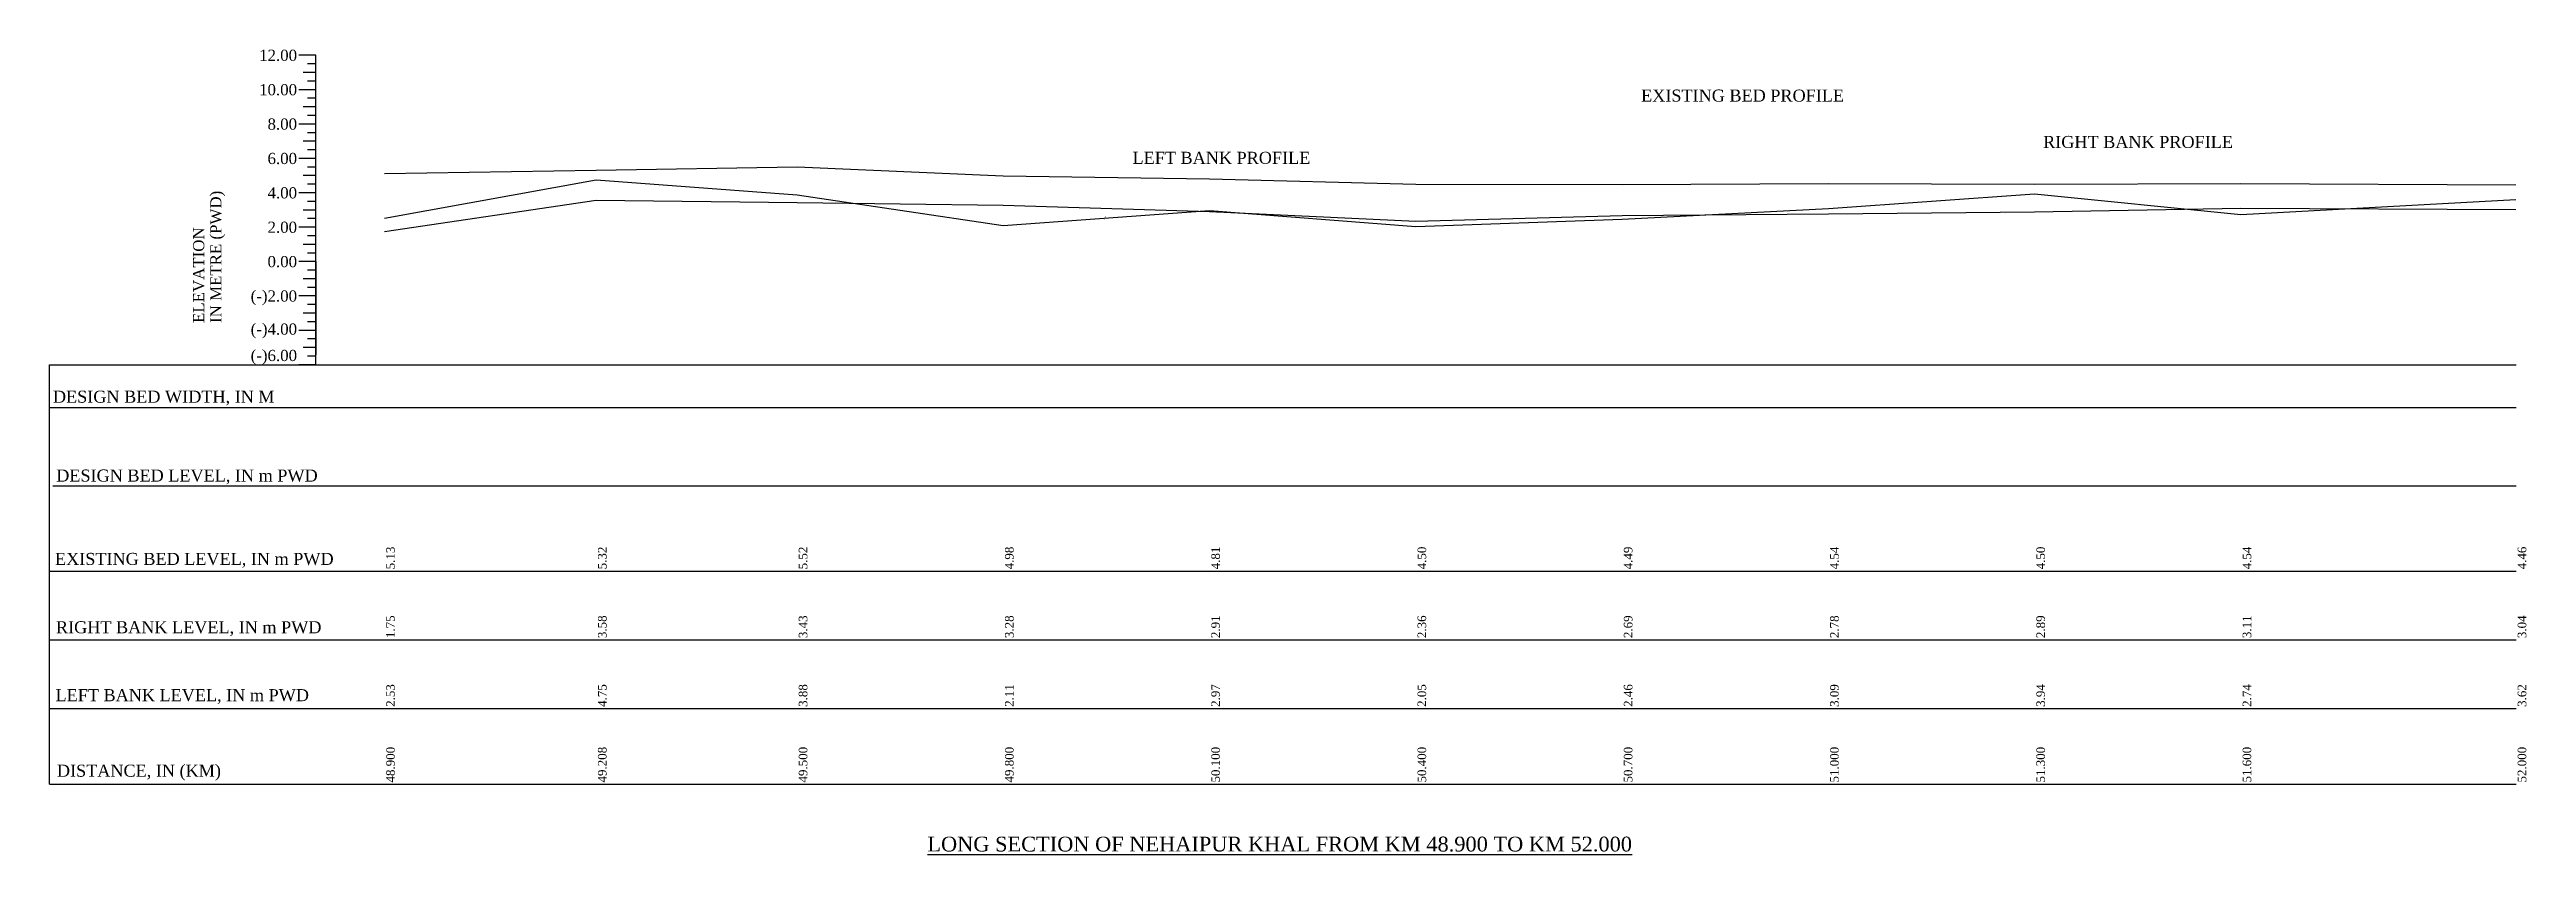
# Model space of a CAD drawing. Header units: metres. Extents: x -148477 to 168932, y -55673 to -2736.
# Drawn here: x -57500.9 to -57356.8, y -21720.5 to -21673.6 of the extents above; entities that cross this region are included whole.
import ezdxf
from ezdxf.enums import TextEntityAlignment as Align

# ---------------------------------------------------------------- set-up
doc = ezdxf.new("R2010")
doc.units = ezdxf.units.M
doc.styles.add('liza', font='times.ttf', dxfattribs={"height": 2})
doc.styles.get("Standard").update_dxf_attribs({"font": 'times.ttf'})

msp = doc.modelspace()

# ---------------------------------------------------------------- texts
at = {"color": 0, "lineweight": 30}
for s, p in [('12.00', (-57486.4665, -21674.3077)), ('10.00', (-57486.4665, -21676.3077)), ('8.00', (-57486.4665, -21678.3077)), ('6.00', (-57486.4665, -21680.3077)), ('4.00', (-57486.4665, -21682.3077)), ('2.00', (-57486.4665, -21684.3077)), ('0.00', (-57486.4665, -21686.3077)), ('(-)2.00', (-57486.4665, -21688.3077)), ('(-)4.00', (-57486.4665, -21690.2327)), ('(-)6.00', (-57486.4665, -21691.767))]:
    msp.add_text(s, height=0.65, dxfattribs=at).set_placement(p, align=Align.RIGHT)
for s, p in [('IN METRE (PWD)', (-57490.8665, -21689.5527)), ('ELEVATION', (-57491.8665, -21689.5527))]:
    msp.add_text(s, height=0.65, rotation=90, dxfattribs=at).set_placement(p)
at = {"color": 4, "lineweight": 30, "insert": (-57408.2778, -21675.9758), "char_height": 0.7, "attachment_point": 1}
msp.add_mtext('EXISTING BED PROFILE', dxfattribs=at)
at = {"color": 6, "lineweight": 30, "insert": (-57384.8894, -21678.673), "char_height": 0.7, "attachment_point": 1}
msp.add_mtext('RIGHT BANK PROFILE', dxfattribs=at)
at = {"color": 2, "lineweight": 30, "insert": (-57437.8618, -21679.5958), "char_height": 0.7, "attachment_point": 1}
msp.add_mtext('LEFT BANK PROFILE', dxfattribs=at)
at = {"color": 0, "lineweight": 30, "char_height": 0.7, "attachment_point": 1}
for s, insert in [('DESIGN BED WIDTH, IN M', (-57500.6687, -21693.4886)), ('DESIGN BED LEVEL, IN m PWD', (-57500.478, -21698.077)), ('EXISTING BED LEVEL, IN m PWD', (-57500.5487, -21702.9255)), ('RIGHT BANK LEVEL, IN m PWD', (-57500.4938, -21706.9005)), ('LEFT BANK LEVEL, IN m PWD', (-57500.5166, -21710.8502)), ('DISTANCE, IN (KM)', (-57500.4383, -21715.2433))]:
    msp.add_mtext(s, dxfattribs=dict(at, insert=insert))
at = {"linetype": 'Continuous', "lineweight": -3, "ltscale": 0.5, "char_height": 0.5, "width": 2.15, "attachment_point": 1, "rotation": 90, "style": 'liza'}
for s, insert in [('5.13', (-57481.2826, -21703.8827)), ('5.32', (-57468.9626, -21703.8827)), ('5.52', (-57457.2826, -21703.8827)), ('4.98', (-57445.2826, -21703.8827)), ('4.81', (-57433.2826, -21703.8827)), ('4.50', (-57421.2826, -21703.8827)), ('4.49', (-57409.2826, -21703.8827)), ('4.54', (-57397.2826, -21703.8827)), ('4.50', (-57385.2826, -21703.8827)), ('4.54', (-57373.2826, -21703.8827)), ('4.46', (-57357.2826, -21703.8827)), ('1.75', (-57481.2826, -21707.8827)), ('3.58', (-57468.9626, -21707.8827)), ('3.43', (-57457.2826, -21707.8827)), ('3.28', (-57445.2826, -21707.8827)), ('2.91', (-57433.2826, -21707.8827)), ('2.36', (-57421.2826, -21707.8827)), ('2.69', (-57409.2826, -21707.8827)), ('2.78', (-57397.2826, -21707.8827)), ('2.89', (-57385.2826, -21707.8827)), ('3.11', (-57373.2826, -21707.8827)), ('3.04', (-57357.2826, -21707.8827)), ('2.53', (-57481.2826, -21711.8827)), ('4.75', (-57468.9626, -21711.8827)), ('3.88', (-57457.2826, -21711.8827)), ('2.11', (-57445.2826, -21711.8827)), ('2.97', (-57433.2826, -21711.8827)), ('2.05', (-57421.2826, -21711.8827)), ('2.46', (-57409.2826, -21711.8827)), ('3.09', (-57397.2826, -21711.8827)), ('3.94', (-57385.2826, -21711.8827)), ('2.74', (-57373.2826, -21711.8827)), ('3.62', (-57357.2826, -21711.8827)), ('48.900', (-57481.2826, -21716.2827)), ('49.208', (-57468.9626, -21716.2827)), ('49.500', (-57457.2826, -21716.2827)), ('49.800', (-57445.2826, -21716.2827)), ('50.100', (-57433.2826, -21716.2827)), ('50.400', (-57421.2826, -21716.2827)), ('50.700', (-57409.2826, -21716.2827)), ('51.000', (-57397.2826, -21716.2827)), ('51.300', (-57385.2826, -21716.2827)), ('51.600', (-57373.2826, -21716.2827)), ('52.000', (-57357.2826, -21716.2827))]:
    msp.add_mtext(s, dxfattribs=dict(at, insert=insert))
at = {"color": 0, "linetype": 'ByBlock', "lineweight": 30, "insert": (-57449.8002, -21719.432), "char_height": 0.861585, "width": 43.932388, "attachment_point": 1}
msp.add_mtext('\\pi-861.6,l861.6,t3.705e+004;{\\LLONG SECTION OF NEHAIPUR KHAL FROM KM 48.900 TO KM 52.000}', dxfattribs=at)

# ---------------------------------------------------------------- linework, layer by layer
at = {"color": 0, "lineweight": 30}
for p, q in [((-57485.3665, -21673.9827), (-57486.3665, -21673.9827)), ((-57485.3665, -21674.4827), (-57485.8665, -21674.4827)), ((-57485.3665, -21691.9827), (-57485.3665, -21673.9827)), ((-57485.3665, -21675.9827), (-57486.3665, -21675.9827)), ((-57485.3665, -21675.9827), (-57486.3665, -21675.9827)), ((-57485.3665, -21675.9827), (-57486.3665, -21675.9827)), ((-57485.3665, -21674.9827), (-57486.1165, -21674.9827)), ((-57485.3665, -21675.4827), (-57485.8665, -21675.4827)), ((-57485.3665, -21676.9827), (-57486.1165, -21676.9827)), ((-57485.3665, -21676.4827), (-57485.8665, -21676.4827)), ((-57485.3665, -21677.4827), (-57485.8665, -21677.4827)), ((-57485.3665, -21677.9827), (-57486.3665, -21677.9827)), ((-57485.3665, -21677.9827), (-57486.3665, -21677.9827)), ((-57485.3665, -21678.9827), (-57486.1165, -21678.9827)), ((-57485.3665, -21678.9827), (-57486.1165, -21678.9827)), ((-57485.3665, -21678.4827), (-57485.8665, -21678.4827)), ((-57485.3665, -21678.4827), (-57485.8665, -21678.4827)), ((-57485.3665, -21679.9827), (-57486.3665, -21679.9827)), ((-57485.3665, -21679.4827), (-57485.8665, -21679.4827)), ((-57485.3665, -21680.9827), (-57486.1165, -21680.9827)), ((-57485.3665, -21680.4827), (-57485.8665, -21680.4827)), ((-57485.3665, -21681.4827), (-57485.8665, -21681.4827)), ((-57485.3665, -21681.9827), (-57486.3665, -21681.9827)), ((-57485.3665, -21682.9827), (-57486.1165, -21682.9827)), ((-57485.3665, -21682.4827), (-57485.8665, -21682.4827)), ((-57485.3665, -21683.9827), (-57486.3665, -21683.9827)), ((-57485.3665, -21683.4827), (-57485.8665, -21683.4827)), ((-57485.3665, -21684.4827), (-57485.8665, -21684.4827)), ((-57485.3665, -21685.9827), (-57486.3665, -21685.9827)), ((-57485.3665, -21684.9827), (-57486.1165, -21684.9827)), ((-57485.3665, -21685.4827), (-57485.8665, -21685.4827)), ((-57485.3665, -21686.9827), (-57486.1165, -21686.9827)), ((-57485.3665, -21686.4827), (-57485.8665, -21686.4827)), ((-57485.3665, -21687.4827), (-57485.8665, -21687.4827)), ((-57485.3665, -21687.9827), (-57486.3665, -21687.9827)), ((-57485.3665, -21688.9827), (-57486.1165, -21688.9827)), ((-57485.3665, -21688.4827), (-57485.8665, -21688.4827)), ((-57485.3665, -21689.9827), (-57486.3665, -21689.9827)), ((-57485.3665, -21689.4827), (-57485.8665, -21689.4827)), ((-57485.3665, -21690.4827), (-57485.8665, -21690.4827)), ((-57500.8665, -21691.9827), (-57357.38, -21691.9827)), ((-57485.3665, -21691.9827), (-57486.3665, -21691.9827)), ((-57485.3665, -21690.9827), (-57486.1165, -21690.9827)), ((-57485.3665, -21691.4827), (-57485.8665, -21691.4827)), ((-57500.8665, -21694.4773), (-57357.38, -21694.4773)), ((-57500.6722, -21699.0298), (-57357.38, -21699.0298)), ((-57500.8665, -21716.3827), (-57357.38, -21716.3827))]:
    msp.add_line(p, q, dxfattribs=at)
at = {"lineweight": 30}
for p, q in [((-57485.3665, -21685.9827), (-57485.3665, -21691.4127)), ((-57500.8665, -21716.3827), (-57500.8665, -21691.9827)), ((-57500.8665, -21703.9827), (-57357.38, -21703.9827)), ((-57500.8665, -21707.9827), (-57357.38, -21707.9827)), ((-57500.8665, -21711.9827), (-57357.38, -21711.9827))]:
    msp.add_line(p, q, dxfattribs=at)
at = {"color": 4, "lineweight": 30}
msp.add_lwpolyline([(-57408.4093, -21676.3912, 0, 0, 0), (-57409.2813, -21676.3719, 0, 0, 0), (-57410.2569, -21680.5017, 0.2996, 0, 0), (-57410.5504, -21681.7509, 0, 0, 0)], format="xyseb", dxfattribs=at)
at = {"color": 6, "lineweight": 30}
msp.add_lwpolyline([(-57385.0686, -21679.0554, 0, 0, 0), (-57386.2248, -21679.0616, 0, 0, 0), (-57386.8444, -21682.0528, 0.2996, 0, 0), (-57387.0735, -21683.1882, 0, 0, 0)], format="xyseb", dxfattribs=at)
at = {"color": 3, "linetype": 'Continuous', "lineweight": -3, "ltscale": 0.5}
msp.add_lwpolyline([(-57481.3826, -21680.8527), (-57469.0626, -21680.6627), (-57457.3826, -21680.4627), (-57445.3826, -21681.0027), (-57433.3826, -21681.1727), (-57421.3826, -21681.4827), (-57409.3826, -21681.4927), (-57397.3826, -21681.4427), (-57385.3826, -21681.4827), (-57373.3826, -21681.4427), (-57357.3826, -21681.5227)], dxfattribs=at)
msp.add_lwpolyline([(-57481.3826, -21680.8527), (-57469.0626, -21680.6627), (-57457.3826, -21680.4627), (-57445.3826, -21681.0027), (-57433.3826, -21681.1727), (-57421.3826, -21681.4827), (-57409.3826, -21681.4927), (-57397.3826, -21681.4427), (-57385.3826, -21681.4827), (-57373.3826, -21681.4427), (-57357.3826, -21681.5227)], dxfattribs=at)
at = {"color": 6, "linetype": 'Continuous', "lineweight": -3, "ltscale": 0.5}
for points in [[(-57481.3826, -21680.8527), (-57469.0626, -21680.6627), (-57457.3826, -21680.4627), (-57445.3826, -21681.0027), (-57433.3826, -21681.1727), (-57421.3826, -21681.4827), (-57409.3826, -21681.4927), (-57397.3826, -21681.4427), (-57385.3826, -21681.4827), (-57373.3826, -21681.4427), (-57357.3826, -21681.5227)], [(-57481.3826, -21684.2327), (-57469.0626, -21682.4027), (-57457.3826, -21682.5527), (-57445.3826, -21682.7027), (-57433.3826, -21683.0727), (-57421.3826, -21683.6227), (-57409.3826, -21683.2927), (-57397.3826, -21683.2027), (-57385.3826, -21683.0927), (-57373.3826, -21682.8727), (-57357.3826, -21682.9427)]]:
    msp.add_lwpolyline(points, dxfattribs=at)
at = {"color": 2, "lineweight": 30}
msp.add_lwpolyline([(-57437.9267, -21679.972, 0, 0, 0), (-57438.6317, -21679.9717, 0, 0, 0), (-57439.186, -21682.3213, 0.2996, 0, 0), (-57439.4628, -21683.4033, 0, 0, 0)], format="xyseb", dxfattribs=at)
at = {"color": 0, "lineweight": 30}
msp.add_lwpolyline([(-57490.3665, -21689.6827, 0, 0, 0), (-57490.3665, -21681.936, 0.2767, 0, 0), (-57490.3665, -21681.3827, 0, 0, 0)], format="xyseb", dxfattribs=at)
at = {"color": 2, "linetype": 'Continuous', "lineweight": -3, "ltscale": 0.5}
msp.add_lwpolyline([(-57481.3826, -21683.4527), (-57469.0626, -21681.2327), (-57457.3826, -21682.1027), (-57445.3826, -21683.8727), (-57433.3826, -21683.0127), (-57421.3826, -21683.9327), (-57409.3826, -21683.5227), (-57397.3826, -21682.8927), (-57385.3826, -21682.0427), (-57373.3826, -21683.2427), (-57357.3826, -21682.3627)], dxfattribs=at)

msp.set_redraw_order([(e.dxf.handle, doc.entitydb.next_handle()) for e in msp.query("TEXT MTEXT ATTDEF DIMENSION ARC_DIMENSION")])  # texts and dimensions are drawn at this point

doc.saveas('drawing.dxf')
